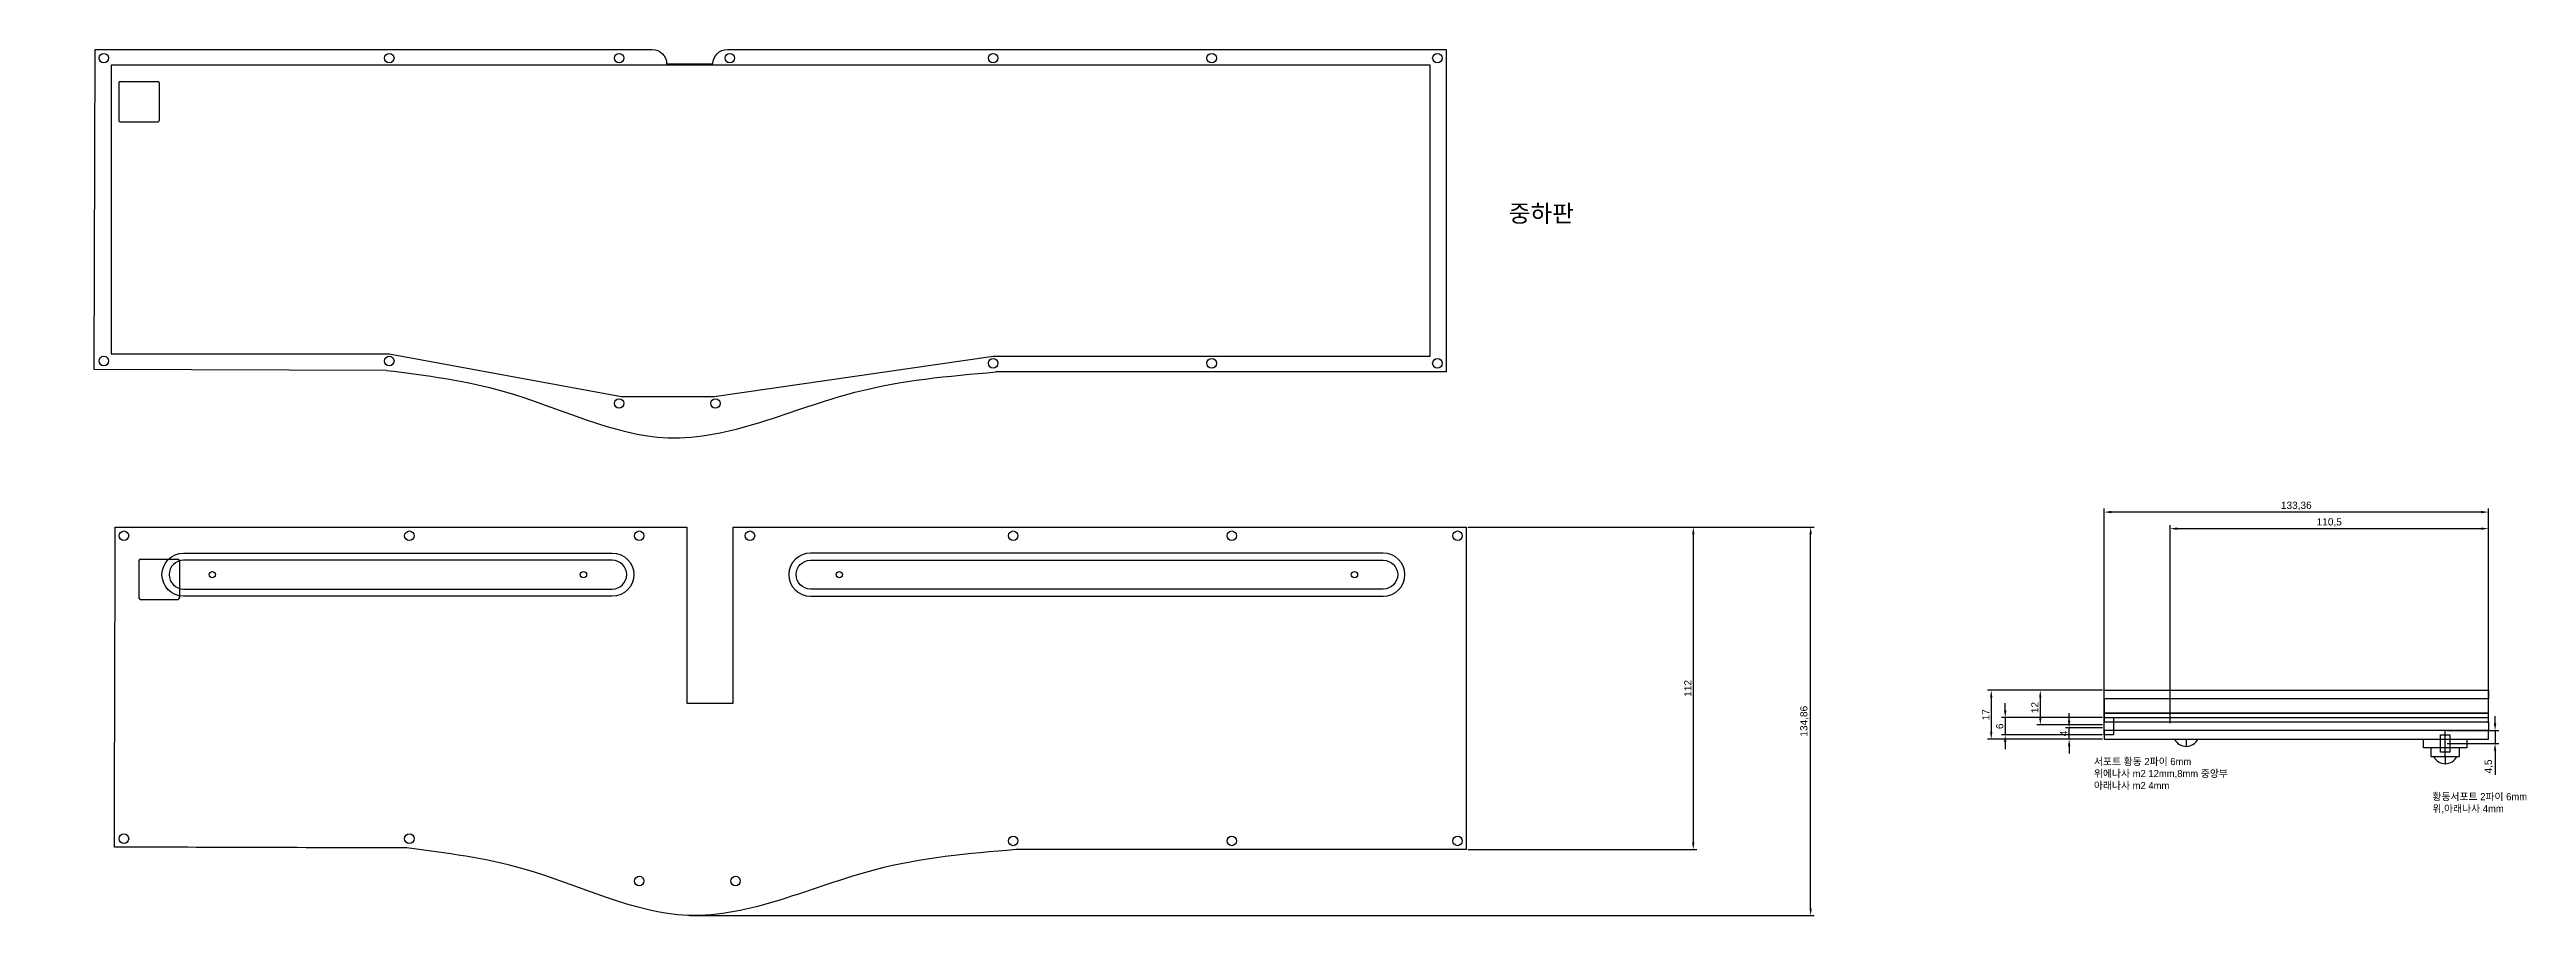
# Model space of a CAD drawing. Header units: millimetres. Extents: x 46 to 4458, y 59 to 1499.
# Drawn here: x 47 to 907, y 677 to 978 of the extents above; entities that cross this region are included whole.
import ezdxf

# ---------------------------------------------------------------- set-up
doc = ezdxf.new("R2010")
doc.units = ezdxf.units.MM
doc.styles.get("Standard").update_dxf_attribs({"font": 'arial.ttf'})
doc.dimstyles.new('ISO-25', dxfattribs={"dimtxt": 2.5, "dimasz": 2.5, "dimexe": 1.25, "dimexo": 0.625, "dimtad": 1, "dimtxsty": 'Standard', "dimcen": 2.5, "dimadec": 0, "dimazin": 0, "dimtfac": 1, "dimtmove": 0, "dimatfit": 3, "dimfxl": 1, "dimarcsym": 0})

msp = doc.modelspace()

# ---------------------------------------------------------------- texts
at = {"attachment_point": 1}
for s, width, insert, char_height in [('{\\fGulim|b0|i0|c129|p50;중하판}', 93.9513843, (553.39056, 924.18066), 6), ('{\\fGulim|b0|i0|c129|p50;서포트 황동 2파이 6mm\\P위에나사 m2 12mm,8mm 중앙부\\P아래나사 m2 4mm}', 51.1573337, (756.43386, 732.04696), 2.5), ('{\\fGulim|b0|i0|c129|p50;황동서포트 2파이 6mm\\P위,아래나사 4mm}', 32.3756482, (873.88122, 719.86424), 2.5)]:
    msp.add_mtext_dynamic_manual_height_columns(s, width=width, gutter_width=12.5, heights=[0], dxfattribs=dict(at, insert=insert, char_height=char_height))

# ---------------------------------------------------------------- blocks, each defined once
blk = doc.blocks.new('*D2')
at = {"color": 0, "lineweight": -2, "transparency": 16777216}
for p, q in [((539.24, 812.23), (659.39, 812.23)), ((658.14, 679.87), (658.14, 809.73)), ((269.21, 677.37), (659.39, 677.37))]:
    blk.add_line(p, q, dxfattribs=at)
at = {"color": 0, "transparency": 16777216}
for points in [[(657.72, 809.73), (658.56, 809.73), (658.14, 812.23)], [(657.72, 679.87), (658.56, 679.87), (658.14, 677.37)]]:
    blk.add_solid(points, dxfattribs=at)
at = {"layer": 'Defpoints', "color": 0, "transparency": 16777216}
for p in [(538.61, 812.23), (658.14, 812.23), (268.59, 677.37)]:
    blk.add_point(p, dxfattribs=at)
at = {"color": 0, "transparency": 16777216, "insert": (656.01, 744.8), "char_height": 2.5, "attachment_point": 5, "rotation": 90}
blk.add_mtext('134,86', dxfattribs=at)
blk = doc.blocks.new('*D4')
at = {"color": 0, "lineweight": -2, "transparency": 16777216}
for p, q in [((539.24, 812.23), (618.67, 812.23)), ((617.42, 809.73), (617.42, 702.72)), ((539.24, 700.22), (618.67, 700.22))]:
    blk.add_line(p, q, dxfattribs=at)
at = {"color": 0, "transparency": 16777216}
for points in [[(617.01, 809.73), (617.84, 809.73), (617.42, 812.23)], [(617.01, 702.72), (617.84, 702.72), (617.42, 700.22)]]:
    blk.add_solid(points, dxfattribs=at)
at = {"layer": 'Defpoints', "color": 0, "transparency": 16777216}
for p in [(538.61, 812.23), (538.61, 700.22), (617.42, 700.22)]:
    blk.add_point(p, dxfattribs=at)
at = {"color": 0, "transparency": 16777216, "insert": (615.54, 756.22), "char_height": 2.5, "attachment_point": 5, "rotation": 90}
blk.add_mtext('112', dxfattribs=at)
blk = doc.blocks.new('*D3')
at = {"color": 0, "lineweight": -2, "transparency": 16777216}
for p, q in [((759.98, 744.18), (759.98, 818.7)), ((890.84, 817.45), (762.48, 817.45)), ((893.34, 744.18), (893.34, 818.7))]:
    blk.add_line(p, q, dxfattribs=at)
at = {"color": 0, "transparency": 16777216}
for points in [[(762.48, 817.86), (762.48, 817.03), (759.98, 817.45)], [(890.84, 817.86), (890.84, 817.03), (893.34, 817.45)]]:
    blk.add_solid(points, dxfattribs=at)
at = {"layer": 'Defpoints', "color": 0, "transparency": 16777216}
for p in [(759.98, 817.45), (759.98, 743.55), (893.34, 743.55)]:
    blk.add_point(p, dxfattribs=at)
at = {"color": 0, "transparency": 16777216, "insert": (826.66, 819.57), "char_height": 2.5, "attachment_point": 5}
blk.add_mtext('133,36', dxfattribs=at)
blk = doc.blocks.new('*D5')
at = {"color": 0, "lineweight": -2, "transparency": 16777216}
for p, q in [((782.84, 744.18), (782.84, 812.94)), ((785.34, 811.69), (890.84, 811.69)), ((893.34, 744.18), (893.34, 812.94))]:
    blk.add_line(p, q, dxfattribs=at)
at = {"color": 0, "transparency": 16777216}
for points in [[(785.34, 812.11), (785.34, 811.27), (782.84, 811.69)], [(890.84, 812.11), (890.84, 811.27), (893.34, 811.69)]]:
    blk.add_solid(points, dxfattribs=at)
at = {"layer": 'Defpoints', "color": 0, "transparency": 16777216}
for p in [(893.34, 811.69), (782.84, 743.55), (893.34, 743.55)]:
    blk.add_point(p, dxfattribs=at)
at = {"color": 0, "transparency": 16777216, "insert": (838.09, 813.82), "char_height": 2.5, "attachment_point": 5}
blk.add_mtext('110,5', dxfattribs=at)
blk = doc.blocks.new('*D6')
at = {"color": 0, "lineweight": -2, "transparency": 16777216}
for p, q in [((759.29, 755.55), (719.56, 755.55)), ((720.81, 753.05), (720.81, 741.05)), ((759.29, 738.55), (719.56, 738.55))]:
    blk.add_line(p, q, dxfattribs=at)
at = {"color": 0, "transparency": 16777216}
for points in [[(720.4, 753.05), (721.23, 753.05), (720.81, 755.55)], [(720.4, 741.05), (721.23, 741.05), (720.81, 738.55)]]:
    blk.add_solid(points, dxfattribs=at)
at = {"layer": 'Defpoints', "color": 0, "transparency": 16777216}
for p in [(759.92, 755.55), (720.81, 738.55), (759.92, 738.55)]:
    blk.add_point(p, dxfattribs=at)
at = {"color": 0, "transparency": 16777216, "insert": (718.93, 747.05), "char_height": 2.5, "attachment_point": 5, "rotation": 90}
blk.add_mtext('17', dxfattribs=at)
blk = doc.blocks.new('*D7')
at = {"color": 0, "lineweight": -2, "transparency": 16777216}
for p, q in [((725.66, 748.55), (725.66, 751.05)), ((759.36, 746.05), (724.41, 746.05)), ((759.36, 740.05), (724.41, 740.05)), ((725.66, 746.05), (725.66, 740.05)), ((725.66, 737.55), (725.66, 735.05))]:
    blk.add_line(p, q, dxfattribs=at)
at = {"color": 0, "transparency": 16777216}
for points in [[(725.24, 748.55), (726.07, 748.55), (725.66, 746.05)], [(725.24, 737.55), (726.07, 737.55), (725.66, 740.05)]]:
    blk.add_solid(points, dxfattribs=at)
at = {"layer": 'Defpoints', "color": 0, "transparency": 16777216}
for p in [(725.66, 740.05), (759.98, 746.05), (759.98, 740.05)]:
    blk.add_point(p, dxfattribs=at)
at = {"color": 0, "transparency": 16777216, "insert": (723.76, 743.05), "char_height": 2.5, "attachment_point": 5, "rotation": 90}
blk.add_mtext('6', dxfattribs=at)
blk = doc.blocks.new('*D12')
at = {"color": 0, "lineweight": -2, "transparency": 16777216}
for p, q in [((759.36, 742.55), (746.59, 742.55)), ((747.84, 745.05), (747.84, 747.55)), ((747.84, 738.55), (747.84, 742.55)), ((759.36, 738.55), (746.59, 738.55)), ((747.84, 736.05), (747.84, 733.55))]:
    blk.add_line(p, q, dxfattribs=at)
at = {"color": 0, "transparency": 16777216}
for points in [[(747.42, 745.05), (748.26, 745.05), (747.84, 742.55)], [(747.42, 736.05), (748.26, 736.05), (747.84, 738.55)]]:
    blk.add_solid(points, dxfattribs=at)
at = {"layer": 'Defpoints', "color": 0, "transparency": 16777216}
for p in [(747.84, 742.55), (759.98, 742.55), (759.98, 738.55)]:
    blk.add_point(p, dxfattribs=at)
at = {"color": 0, "transparency": 16777216, "insert": (745.96, 740.55), "char_height": 2.5, "attachment_point": 5, "rotation": 90}
blk.add_mtext('4', dxfattribs=at)
blk = doc.blocks.new('*D13')
at = {"color": 0, "lineweight": -2, "transparency": 16777216}
for p, q in [((759.36, 755.55), (736.58, 755.55)), ((737.83, 753.05), (737.83, 746.05)), ((759.36, 743.55), (736.58, 743.55))]:
    blk.add_line(p, q, dxfattribs=at)
at = {"color": 0, "transparency": 16777216}
for points in [[(737.42, 753.05), (738.25, 753.05), (737.83, 755.55)], [(737.42, 746.05), (738.25, 746.05), (737.83, 743.55)]]:
    blk.add_solid(points, dxfattribs=at)
at = {"layer": 'Defpoints', "color": 0, "transparency": 16777216}
for p in [(759.98, 755.55), (737.83, 743.55), (759.98, 743.55)]:
    blk.add_point(p, dxfattribs=at)
at = {"color": 0, "transparency": 16777216, "insert": (735.95, 749.55), "char_height": 2.5, "attachment_point": 5, "rotation": 90}
blk.add_mtext('12', dxfattribs=at)
blk = doc.blocks.new('*D20')
at = {"color": 0, "lineweight": -2, "transparency": 16777216}
for p, q in [((878.97, 741.55), (896.89, 741.55)), ((895.64, 744.05), (895.64, 746.55)), ((895.64, 741.55), (895.64, 737.05)), ((878.97, 737.05), (896.89, 737.05)), ((895.64, 734.55), (895.64, 726.13))]:
    blk.add_line(p, q, dxfattribs=at)
at = {"color": 0, "transparency": 16777216}
for points in [[(895.22, 744.05), (896.05, 744.05), (895.64, 741.55)], [(895.22, 734.55), (896.05, 734.55), (895.64, 737.05)]]:
    blk.add_solid(points, dxfattribs=at)
at = {"layer": 'Defpoints', "color": 0, "transparency": 16777216}
for p in [(878.34, 741.55), (878.34, 737.05), (895.64, 737.05)]:
    blk.add_point(p, dxfattribs=at)
at = {"color": 0, "transparency": 16777216, "insert": (893.51, 729.09), "char_height": 2.5, "attachment_point": 5, "rotation": 90}
blk.add_mtext('4,5', dxfattribs=at)

# ---------------------------------------------------------------- dimensions: what is measured, and where the dimension line sits
for base, p1, p2, picture, middle in [((759.98369, 817.4454), (893.34369, 743.55261), (759.98369, 743.55261), '*D3', (826.66369, 817.4454)), ((893.34369, 811.691), (782.84369, 743.55261), (893.34369, 743.55261), '*D5', (838.09369, 811.691))]:
    dim = msp.add_linear_dim(base=base, p1=p1, p2=p2, dimstyle='ISO-25')
    dim.commit()
    dim.dimension.update_dxf_attribs({"geometry": picture, "text_midpoint": middle, "dimtype": 160})
for base, p1, p2, picture, middle in [((658.14116, 812.2262), (268.58616, 677.36773), (538.61215, 812.2262), '*D2', (656.01377, 744.79697)), ((617.42468, 700.2235), (538.61215, 812.2262), (538.61215, 700.2235), '*D4', (615.54456, 756.22485)), ((737.8322, 743.55261), (759.98369, 755.55261), (759.98369, 743.55261), '*D13', (735.95209, 749.55261)), ((747.83971, 742.55261), (759.98369, 738.55261), (759.98369, 742.55261), '*D12', (745.96471, 740.55261)), ((895.63693, 737.05261), (878.34369, 741.55261), (878.34369, 737.05261), '*D20', (893.51466, 729.09217))]:
    dim = msp.add_linear_dim(base=base, p1=p1, p2=p2, angle=90, dimstyle='ISO-25')
    dim.commit()
    dim.dimension.update_dxf_attribs({"geometry": picture, "text_midpoint": middle})
for base, p1, p2, picture, middle in [((720.81482, 738.55261), (759.9191, 755.55261), (759.9191, 738.55261), '*D6', (720.81482, 747.05261)), ((725.65716, 740.05261), (759.98369, 746.05261), (759.98369, 740.05261), '*D7', (725.65716, 743.05261))]:
    dim = msp.add_linear_dim(base=base, p1=p1, p2=p2, angle=90, dimstyle='ISO-25')
    dim.commit()
    dim.dimension.update_dxf_attribs({"geometry": picture, "text_midpoint": middle, "dimtype": 160})

# ---------------------------------------------------------------- linework, layer by layer
for p, q in [((71.11482, 966.5009), (71.11482, 953.5009)), ((71.11482, 966.5009), (71.11482, 953.5009)), ((71.61482, 967.0009), (84.61482, 967.0009)), ((71.61482, 967.0009), (84.61482, 967.0009)), ((85.11482, 966.5009), (85.11482, 953.5009)), ((85.11482, 966.5009), (85.11482, 953.5009)), ((71.61482, 953.0009), (84.61482, 953.0009)), ((71.61482, 953.0009), (84.61482, 953.0009)), ((164.01206, 866.66946), (62.5629, 866.97145)), ((531.63602, 866.10997), (375.35214, 866.10997)), ((78.09095, 800.61444), (78.09095, 787.61444)), ((78.59095, 801.11444), (91.59095, 801.11444)), ((92.09095, 800.61444), (92.09095, 787.61444)), ((78.59095, 787.11444), (91.59095, 787.11444)), ((784.45719, 738.55261), (792.45719, 738.55261)), ((788.45719, 738.55261), (788.45719, 736.05261)), ((874.34369, 732.55261), (882.34369, 732.55261)), ((878.34369, 732.55261), (878.34369, 730.05261))]:
    msp.add_line(p, q)
msp.add_lwpolyline([(62.5629, 866.97145), (62.8879, 978.11267), (256.17829, 978.11267, -0.414213562), (261.17829, 973.11267), (261.17829, 973.11267), (277.25829, 973.11267), (277.25829, 973.11267, -0.414213562), (282.25829, 978.11267), (531.63602, 978.11267), (531.63602, 866.10997)], format="xyb")
at = {"linetype": 'Continuous'}
msp.add_lwpolyline([(164.93577, 872.40807), (245.54404, 857.53501), (277.67602, 857.53501), (374.47051, 871.60997), (526.13602, 871.60997), (526.13602, 972.61267), (68.38792, 972.61267), (68.38792, 872.40807), (164.93577, 872.40807)], dxfattribs=at)
for points in [[(93.56623, 803.2262), (242.32771, 803.2262, -1), (242.32771, 788.2262), (93.56623, 788.2262, -1)], [(93.56623, 790.7262), (242.32771, 790.7262, 1), (242.32771, 800.7262), (93.56623, 800.7262, 1)], [(311.08919, 788.2262), (509.85067, 788.2262, 1), (509.85067, 803.2262), (311.08919, 803.2262, 1)], [(509.85067, 790.7262), (311.08919, 790.7262, -1), (311.08919, 800.7262), (509.85067, 800.7262, -1)]]:
    msp.add_lwpolyline(points, format="xyb", close=True)
for points in [[(893.36145, 752.55261), (759.98369, 752.55261), (759.98369, 755.55261), (893.36145, 755.55261)], [(759.98369, 747.55261), (893.36145, 747.55261), (893.36145, 752.55261), (759.98369, 752.55261)]]:
    msp.add_lwpolyline(points, close=True)
for points in [[(893.34369, 744.55261), (893.34369, 747.55261), (759.98369, 747.55261), (759.98369, 744.55261)], [(759.98369, 741.55261), (759.98369, 744.55261), (893.34369, 744.55261), (893.34369, 741.55261)], [(893.34369, 738.55261), (893.34369, 741.55261), (759.98369, 741.55261), (759.98369, 738.55261), (893.34369, 738.55261)], [(878.34369, 732.55261), (878.34369, 741.55261)], [(873.34369, 735.55261), (870.84369, 735.55261), (870.84369, 738.55261), (885.84369, 738.55261), (885.84369, 735.55261), (873.34369, 735.55261)], [(873.34369, 735.55261), (873.34369, 732.55261), (883.34369, 732.55261), (883.34369, 735.55261), (873.34369, 735.55261)]]:
    msp.add_lwpolyline(points)
at = {"color": 2}
msp.add_lwpolyline([(759.98369, 747.55261), (759.98369, 746.05261), (893.34369, 746.05261), (893.34369, 747.55261), (759.98369, 747.55261)], dxfattribs=at)
at = {"color": 3}
msp.add_lwpolyline([(759.98369, 746.05261), (763.28369, 746.05261), (763.28369, 740.05261), (759.98369, 740.05261), (759.98369, 746.05261)], dxfattribs=at)
msp.add_lwpolyline([(876.69369, 740.05261), (879.99369, 740.05261), (879.99369, 734.05261), (876.69369, 734.05261)], close=True, dxfattribs=at)
for centre, radius in [((65.88792, 975.11267), 1.65), ((164.93577, 975.11267), 1.65), ((244.68899, 975.11267), 1.65), ((283.11014, 975.11267), 1.65), ((374.47051, 975.11267), 1.65), ((450.30326, 975.11267), 1.65), ((528.63602, 975.11267), 1.65), ((65.88792, 869.90807), 1.65), ((164.93577, 869.90807), 1.65), ((374.47051, 869.10997), 1.65), ((450.30326, 869.10997), 1.65), ((528.63602, 869.10997), 1.65), ((244.68899, 855.18578), 1.65), ((278.11014, 855.18578), 1.65), ((72.86405, 809.2262), 1.65), ((171.9119, 809.2262), 1.65), ((251.66512, 809.2262), 1.65), ((290.08627, 809.2262), 1.65), ((381.44664, 809.2262), 1.65), ((457.27939, 809.2262), 1.65), ((535.61215, 809.2262), 1.65), ((103.56623, 795.7262), 1.1), ((232.32771, 795.7262), 1.1), ((321.08919, 795.7262), 1.1), ((499.85067, 795.7262), 1.1), ((72.86405, 704.0216), 1.65), ((171.9119, 704.0216), 1.65), ((381.44664, 703.2235), 1.65), ((457.27939, 703.2235), 1.65), ((535.61215, 703.2235), 1.65), ((251.66512, 689.29932), 1.65), ((285.08627, 689.29932), 1.65)]:
    msp.add_circle(centre, radius)
for centre, radius, start, end in [((71.61482, 966.5009), 0.5, 90, 180), ((71.61482, 966.5009), 0.5, 90, 180), ((84.61482, 966.5009), 0.5, 0, 90), ((84.61482, 966.5009), 0.5, 0, 90), ((71.61482, 953.5009), 0.5, 180, 270), ((71.61482, 953.5009), 0.5, 180, 270), ((84.61482, 953.5009), 0.5, 270, 0), ((84.61482, 953.5009), 0.5, 270, 0), ((78.59095, 800.61444), 0.5, 90, 180), ((91.59095, 800.61444), 0.5, 0, 90), ((78.59095, 787.61444), 0.5, 180, 270), ((91.59095, 787.61444), 0.5, 270, 0), ((788.45719, 740.50261), 4.45, 205.98923358, 334.01076642), ((878.34369, 734.50261), 4.45, 205.98923358, 334.01076642)]:
    msp.add_arc(centre, radius, start, end)
msp.add_spline([(164.01206, 866.66946), (204.77805, 859.35224), (261.61003, 843.2542), (326.51408, 859.07249), (375.35214, 866.10997)], degree=3)
msp.add_open_spline([(69.53903, 701.08498), (103.35542, 700.98432), (137.17181, 700.88365), (170.98819, 700.78299), (184.64815, 699.05764), (217.78937, 694.87165), (270.86747, 666.92052), (327.55468, 695.5131), (365.99687, 698.81904), (382.32828, 700.2235), (434.4229, 700.2235), (486.51752, 700.2235), (538.61215, 700.2235), (538.61215, 737.55774), (538.61215, 774.89197), (538.61215, 812.2262), (453.81957, 812.2262), (369.027, 812.2262), (284.23442, 812.2262), (284.23443, 791.84663), (284.23444, 771.46705), (284.23445, 751.08747), (278.87445, 751.08747), (273.51445, 751.08747), (268.15445, 751.08747), (268.15444, 771.46705), (268.15443, 791.84663), (268.15442, 812.2262), (202.05762, 812.2262), (135.96083, 812.2262), (69.86403, 812.2262), (69.7557, 775.17913), (69.64736, 738.13205), (69.53903, 701.08498)], degree=3, knots=[0, 0, 0, 0, 1, 1, 1, 42.417477665, 101.485409083, 168.289260545, 217.631762366, 217.631762366, 217.631762366, 218.631762366, 218.631762366, 218.631762366, 219.631762366, 219.631762366, 219.631762366, 220.631762366, 220.631762366, 220.631762366, 221.631762366, 221.631762366, 221.631762366, 222.631762366, 222.631762366, 222.631762366, 223.631762366, 223.631762366, 223.631762366, 224.631762366, 224.631762366, 224.631762366, 225.631762366, 225.631762366, 225.631762366, 225.631762366])

msp.set_redraw_order([(e.dxf.handle, doc.entitydb.next_handle()) for e in msp.query("TEXT MTEXT ATTDEF DIMENSION ARC_DIMENSION")])  # texts and dimensions are drawn at this point

doc.saveas('drawing.dxf')
